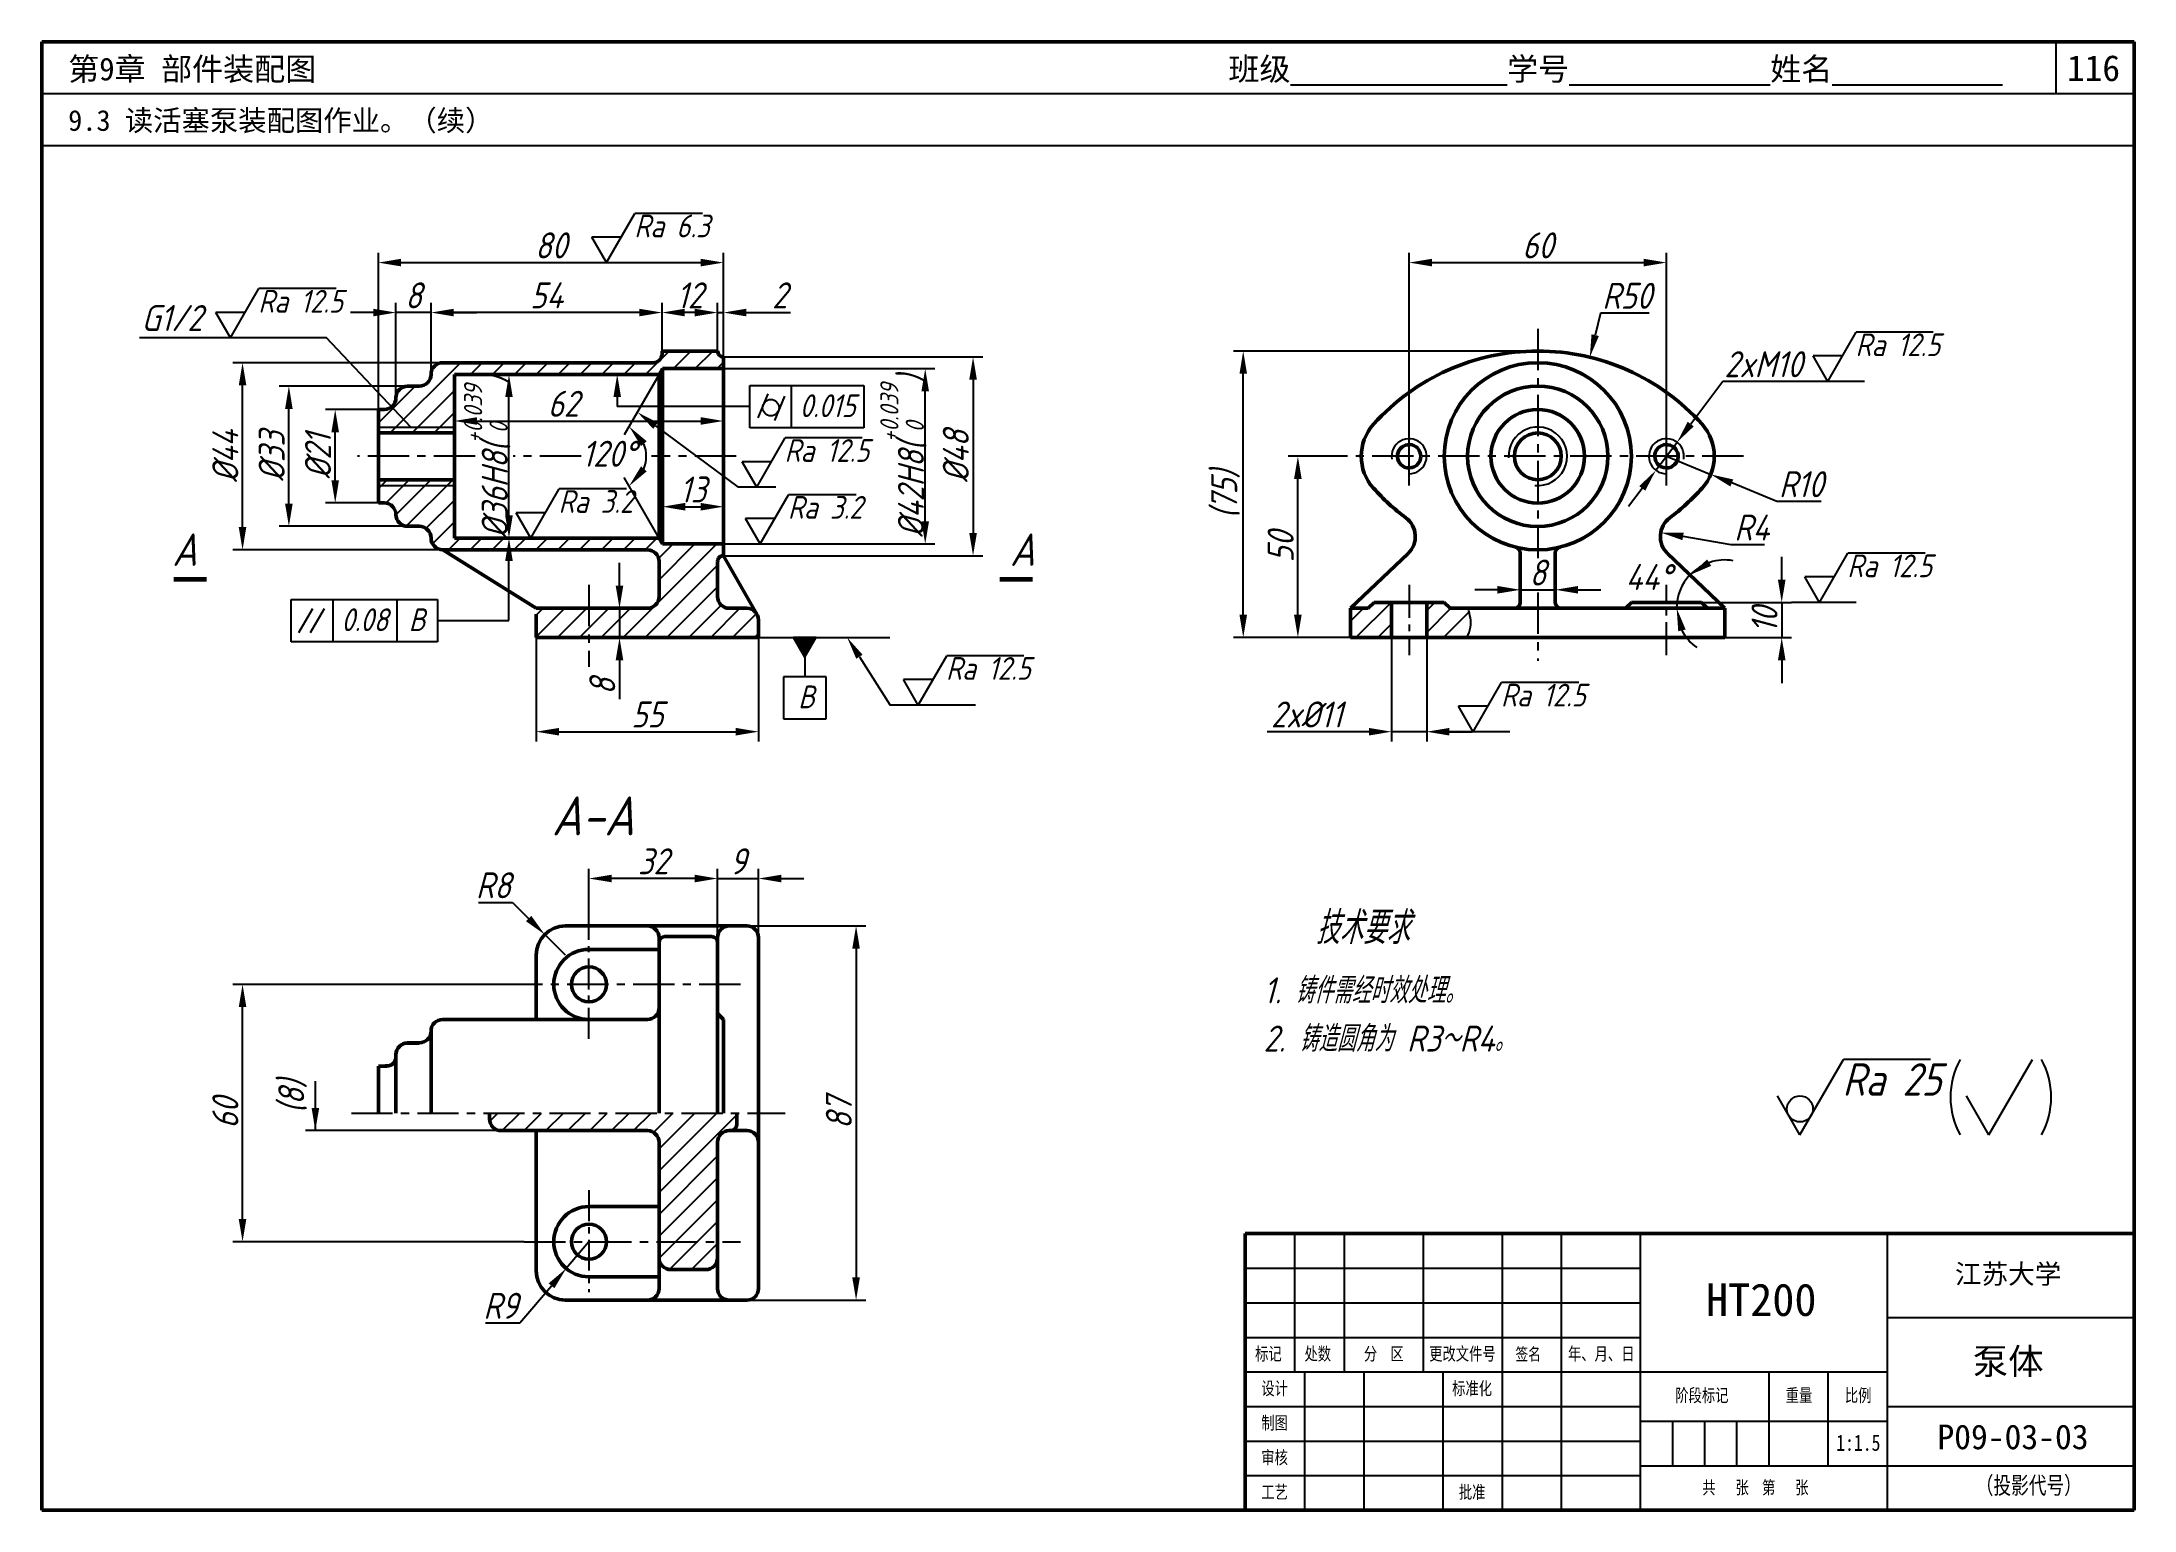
# Model space of a CAD drawing. Header units: millimetres. Extents: x 0 to 322, y 0 to 226.
import ezdxf

# ---------------------------------------------------------------- set-up
doc = ezdxf.new("R2010")
doc.units = ezdxf.units.MM
doc.header["$LTSCALE"] = 0.2
doc.header["$PDMODE"] = 33
doc.header["$PDSIZE"] = 1.5
doc.linetypes.add('CENTER', pattern=[50.8, 31.75, -6.35, 6.35, -6.35])
for name, color, linetype in [('尺寸层', 7, 'Continuous'), ('点画线层', 7, 'CENTER'), ('细实线层', 7, 'Continuous')]:
    doc.layers.add(name, color=color, linetype=linetype)
doc.layers.add('粗实线层', color=7, linetype='Continuous', lineweight=50)
doc.styles.get("Standard").update_dxf_attribs({"font": 'gbeitc.shx', "height": 4, "bigfont": 'gbcbig.shx'})
doc.styles.add('宋体', font='', dxfattribs={"height": 3})
doc.styles.get('宋体').set_extended_font_data('SimSun')
doc.dimstyles.new('ISO-25', dxfattribs={"dimtxt": 3.5, "dimasz": 3.5, "dimexe": 1.5, "dimexo": 0, "dimgap": 0.65, "dimtad": 1, "dimtoh": 1, "dimdec": 0, "dimdsep": 46, "dimtxsty": 'Standard', "dimcen": 0, "dimclrd": 256, "dimclre": 256, "dimclrt": 256, "dimadec": 0, "dimazin": 0, "dimtfac": 1, "dimtdec": 0, "dimtmove": 0, "dimatfit": 3, "dimfxl": 0, "dimlwd": -1, "dimlwe": -1, "dimarcsym": 0})

msp = doc.modelspace()

# ---------------------------------------------------------------- texts
at = {"style": '宋体'}
for s, height, p in [('第9章 部件装配图', 3.5, (4.05, 220.07)), ('班级%%U              %%U学号%%U             %%U姓名%%U           ', 3.5, (182.61, 220.07)), ('116', 4, (311.67, 219.96)), ('9.3 读活塞泵装配图作业。（续）', 3.2, (4.05, 212.3)), ('江苏大学', 3, (294.42, 34.85)), ('HT200', 5, (256.11, 29.89)), ('泵体', 4, (297.16, 20.9)), ('P09-03-03', 3.8, (291.72, 9.38))]:
    msp.add_text(s, height=height, dxfattribs=at).set_placement(p)
for s, height, width, p in [('标记', 2, 0.75, (186.72, 23.07)), ('处数', 2, 0.75, (194.32, 23.07)), ('分  区', 2, 0.75, (203.46, 23.07)), ('更改文件号', 2, 0.75, (213.51, 23.07)), ('签名', 1.9, 0.75, (226.8, 23.07)), ('年、月、日', 2, 0.75, (234.87, 23.07)), ('设计', 2, 0.75, (187.67, 17.75)), ('标准化', 2, 0.75, (217.04, 17.75)), ('阶段标记', 2, 0.75, (251.38, 16.68)), ('重量', 2, 0.75, (268.36, 16.68)), ('比例', 2, 0.75, (277.48, 16.68)), ('制图', 2, 0.75, (187.67, 12.43)), ('1:1.5', 2.5, 0.8, (276.15, 9.13)), ('审核', 2, 0.75, (187.67, 7.11)), ('工艺', 2, 0.75, (187.67, 1.79)), ('批准', 2, 0.75, (218.07, 1.79)), ('共   张  第   张', 2, 0.75, (255.54, 2.49)), ('（投影代号）', 2.66, 0.75, (297.62, 2.49))]:
    msp.add_text(s, height=height, dxfattribs=dict(at, width=width)).set_placement(p)
at = {"layer": '尺寸层'}
for s, height, p in [('Ra 6.3', 3.5, (91.17, 195.91)), ('Ra 12.5', 3.5, (33.3, 184.32)), ('G1/2', 4, (15.33, 181.49)), ('Ra 12.5', 3.5, (279.11, 177.62)), ('0.015', 3.5, (116.62, 168.24)), ('120°', 4, (83.12, 160.6)), ('Ra 12.5', 3.5, (114.29, 161.35)), ('Ra 3.2', 3.5, (79.51, 153.5)), ('Ra 3.2', 3.5, (114.81, 152.6)), ('R4', 4, (260.45, 149.24)), ('44°', 4, (243.73, 141.62)), ('Ra 12.5', 3.5, (277.85, 143.6)), ('0.08', 3.5, (46.08, 135.3)), ('B', 3.5, (56.46, 135.3)), ('Ra 12.5', 3.5, (139.15, 127.81)), ('B', 3.5, (116.39, 123.43)), ('Ra 12.5', 3.5, (224.55, 123.7)), ('技术要求', 5, (196.05, 87.14, -16.94)), ('1. 铸件需经时效处理。', 4, (188.01, 78)), ('2. 铸造圆角为 R3～R4。', 4, (188.01, 70.58)), ('Ra 25', 5, (277.1, 63.79))]:
    msp.add_text(s, height=height, dxfattribs=at).set_placement(p)
at = {"layer": '尺寸层', "char_height": 4, "attachment_point": 5, "rotation": 90}
for s, insert in [('8', (86.25, 126.78)), ('(8)', (38.58, 63.67))]:
    msp.add_mtext(s, dxfattribs=dict(at, insert=insert))
at = {"layer": '细实线层'}
for s, height, p in [('A', 5, (20.06, 145.34)), ('A', 5, (148.99, 145.34)), ('A-A', 6, (78.48, 103.86))]:
    msp.add_text(s, height=height, dxfattribs=at).set_placement(p)

# ---------------------------------------------------------------- blocks, each defined once
blk = doc.blocks.new('*D0')
at = {"layer": 'Defpoints', "color": 0, "transparency": 16777216}
for p in [(45.15, 169.41), (51.79, 169.41), (51.79, 155.03)]:
    blk.add_point(p, dxfattribs=at)
at = {"layer": '尺寸层', "transparency": 16777216}
for p, q in [((51.79, 169.41), (43.65, 169.41)), ((45.15, 158.53), (45.15, 165.91)), ((51.79, 155.03), (43.65, 155.03))]:
    blk.add_line(p, q, dxfattribs=at)
for points in [[(44.56, 165.91), (45.73, 165.91), (45.15, 169.41)], [(44.56, 158.53), (45.73, 158.53), (45.15, 155.03)]]:
    blk.add_solid(points, dxfattribs=at)
at = {"layer": '尺寸层', "transparency": 16777216, "insert": (42.5, 162.22), "char_height": 4, "attachment_point": 5, "rotation": 90}
blk.add_mtext('%%C21', dxfattribs=at)
blk = doc.blocks.new('*D1')
at = {"layer": 'Defpoints', "color": 0, "transparency": 16777216}
for p in [(38.02, 173.01), (56.29, 173.01), (56.29, 151.43)]:
    blk.add_point(p, dxfattribs=at)
at = {"layer": '尺寸层', "transparency": 16777216}
for p, q in [((56.29, 173.01), (36.52, 173.01)), ((38.02, 154.93), (38.02, 169.51)), ((56.29, 151.43), (36.52, 151.43))]:
    blk.add_line(p, q, dxfattribs=at)
for points in [[(37.43, 169.51), (38.6, 169.51), (38.02, 173.01)], [(37.43, 154.93), (38.6, 154.93), (38.02, 151.43)]]:
    blk.add_solid(points, dxfattribs=at)
at = {"layer": '尺寸层', "transparency": 16777216, "insert": (35.37, 162.22), "char_height": 4, "attachment_point": 5, "rotation": 90}
blk.add_mtext('%%C33', dxfattribs=at)
blk = doc.blocks.new('*D2')
at = {"layer": 'Defpoints', "color": 0, "transparency": 16777216}
for p in [(30.89, 176.61), (61.69, 176.61), (61.69, 147.81)]:
    blk.add_point(p, dxfattribs=at)
at = {"layer": '尺寸层', "transparency": 16777216}
for p, q in [((61.69, 176.61), (29.39, 176.61)), ((30.89, 151.31), (30.89, 173.11)), ((61.69, 147.81), (29.39, 147.81))]:
    blk.add_line(p, q, dxfattribs=at)
for points in [[(30.3, 173.11), (31.47, 173.11), (30.89, 176.61)], [(30.3, 151.31), (31.47, 151.31), (30.89, 147.81)]]:
    blk.add_solid(points, dxfattribs=at)
at = {"layer": '尺寸层', "transparency": 16777216, "insert": (28.24, 162.21), "char_height": 4, "attachment_point": 5, "rotation": 90}
blk.add_mtext('%%C44', dxfattribs=at)
blk = doc.blocks.new('*D3')
at = {"layer": 'Defpoints', "color": 0, "transparency": 16777216}
for p in [(95.44, 184.33), (95.44, 178.41), (103.99, 178.41)]:
    blk.add_point(p, dxfattribs=at)
at = {"layer": '尺寸层', "transparency": 16777216}
for p, q in [((95.44, 178.41), (95.44, 185.83)), ((100.49, 184.33), (98.94, 184.33)), ((103.99, 178.41), (103.99, 185.83))]:
    blk.add_line(p, q, dxfattribs=at)
for points in [[(98.94, 184.92), (98.94, 183.75), (95.44, 184.33)], [(100.49, 184.92), (100.49, 183.75), (103.99, 184.33)]]:
    blk.add_solid(points, dxfattribs=at)
at = {"layer": '尺寸层', "transparency": 16777216, "insert": (99.72, 186.98), "char_height": 4, "attachment_point": 5}
blk.add_mtext('12', dxfattribs=at)
blk = doc.blocks.new('*D4')
at = {"layer": 'Defpoints', "color": 0, "transparency": 16777216}
for p in [(59.89, 184.33), (95.44, 178.41), (59.89, 174.81)]:
    blk.add_point(p, dxfattribs=at)
at = {"layer": '尺寸层', "transparency": 16777216}
for p, q in [((59.89, 174.81), (59.89, 185.83)), ((91.94, 184.33), (63.39, 184.33)), ((95.44, 178.41), (95.44, 185.83))]:
    blk.add_line(p, q, dxfattribs=at)
for points in [[(63.39, 184.92), (63.39, 183.75), (59.89, 184.33)], [(91.94, 184.92), (91.94, 183.75), (95.44, 184.33)]]:
    blk.add_solid(points, dxfattribs=at)
at = {"layer": '尺寸层', "transparency": 16777216, "insert": (77.67, 186.98), "char_height": 4, "attachment_point": 5}
blk.add_mtext('54', dxfattribs=at)
blk = doc.blocks.new('*D5')
at = {"layer": 'Defpoints', "color": 0, "transparency": 16777216}
for p in [(54.49, 184.33), (59.89, 174.81), (54.49, 171.21)]:
    blk.add_point(p, dxfattribs=at)
at = {"layer": '尺寸层', "transparency": 16777216}
for p, q in [((50.99, 184.33), (47.49, 184.33)), ((54.49, 171.21), (54.49, 185.83)), ((59.89, 184.33), (54.49, 184.33)), ((59.89, 174.81), (59.89, 185.83)), ((63.39, 184.33), (66.89, 184.33))]:
    blk.add_line(p, q, dxfattribs=at)
for points in [[(50.99, 184.92), (50.99, 183.75), (54.49, 184.33)], [(63.39, 184.92), (63.39, 183.75), (59.89, 184.33)]]:
    blk.add_solid(points, dxfattribs=at)
at = {"layer": '尺寸层', "transparency": 16777216, "insert": (57.19, 186.98), "char_height": 4, "attachment_point": 5}
blk.add_mtext('8', dxfattribs=at)
blk = doc.blocks.new('*D6')
at = {"layer": 'Defpoints', "color": 0, "transparency": 16777216}
for p in [(104.9, 192.02), (104.9, 177.51), (51.79, 169.41)]:
    blk.add_point(p, dxfattribs=at)
at = {"layer": '尺寸层', "transparency": 16777216}
for p, q in [((51.79, 169.41), (51.79, 193.52)), ((104.9, 177.51), (104.9, 193.52)), ((55.29, 192.02), (101.4, 192.02))]:
    blk.add_line(p, q, dxfattribs=at)
for points in [[(55.29, 192.61), (55.29, 191.44), (51.79, 192.02)], [(101.4, 192.61), (101.4, 191.44), (104.9, 192.02)]]:
    blk.add_solid(points, dxfattribs=at)
at = {"layer": '尺寸层', "transparency": 16777216, "insert": (78.35, 194.67), "char_height": 4, "attachment_point": 5}
blk.add_mtext('80', dxfattribs=at)
blk = doc.blocks.new('*D7')
at = {"layer": 'Defpoints', "color": 0, "transparency": 16777216}
for p in [(63.49, 174.81), (71.89, 174.81), (63.49, 149.61)]:
    blk.add_point(p, dxfattribs=at)
at = {"layer": '尺寸层', "transparency": 16777216}
for p, q in [((63.49, 174.81), (73.39, 174.81)), ((71.89, 153.11), (71.89, 171.31)), ((63.49, 149.61), (73.39, 149.61))]:
    blk.add_line(p, q, dxfattribs=at)
for points in [[(71.31, 171.31), (72.47, 171.31), (71.89, 174.81)], [(71.31, 153.11), (72.47, 153.11), (71.89, 149.61)]]:
    blk.add_solid(points, dxfattribs=at)
at = {"layer": '尺寸层', "transparency": 16777216, "insert": (68.53, 162.07), "char_height": 4, "attachment_point": 5, "rotation": 90}
blk.add_mtext('%%C36H8({\\H0.7x;\\S+0.039^  0;})', dxfattribs=at)
blk = doc.blocks.new('*D8')
at = {"layer": 'Defpoints', "color": 0, "transparency": 16777216}
for p in [(63.49, 174.81), (104.9, 174.81), (104.9, 167.64)]:
    blk.add_point(p, dxfattribs=at)
at = {"layer": '尺寸层', "transparency": 16777216}
for p, q in [((63.49, 174.81), (63.49, 166.14)), ((104.9, 174.81), (104.9, 166.14)), ((66.99, 167.64), (101.4, 167.64))]:
    blk.add_line(p, q, dxfattribs=at)
for points in [[(66.99, 168.23), (66.99, 167.06), (63.49, 167.64)], [(101.4, 168.23), (101.4, 167.06), (104.9, 167.64)]]:
    blk.add_solid(points, dxfattribs=at)
at = {"layer": '尺寸层', "transparency": 16777216, "insert": (80.26, 170.29), "char_height": 4, "attachment_point": 5}
blk.add_mtext('62', dxfattribs=at)
blk = doc.blocks.new('*D9')
at = {"layer": 'Defpoints', "color": 0, "transparency": 16777216}
for p in [(104.9, 175.71), (135.95, 175.71), (104.9, 148.71)]:
    blk.add_point(p, dxfattribs=at)
at = {"layer": '尺寸层', "transparency": 16777216}
for p, q in [((104.9, 175.71), (137.45, 175.71)), ((135.95, 152.21), (135.95, 172.21)), ((104.9, 148.71), (137.45, 148.71))]:
    blk.add_line(p, q, dxfattribs=at)
for points in [[(135.37, 172.21), (136.53, 172.21), (135.95, 175.71)], [(135.37, 152.21), (136.53, 152.21), (135.95, 148.71)]]:
    blk.add_solid(points, dxfattribs=at)
at = {"layer": '尺寸层', "transparency": 16777216, "insert": (132.59, 162.21), "char_height": 4, "attachment_point": 5, "rotation": 90}
blk.add_mtext('%%C42H8({\\H0.7x;\\S+0.039^  0;})', dxfattribs=at)
blk = doc.blocks.new('*D10')
at = {"layer": 'Defpoints', "color": 0, "transparency": 16777216}
for p in [(104.9, 154.45), (95.51, 148.71), (104.9, 148.71)]:
    blk.add_point(p, dxfattribs=at)
at = {"layer": '尺寸层', "transparency": 16777216}
for p, q in [((95.51, 148.71), (95.51, 155.95)), ((104.9, 148.71), (104.9, 155.95)), ((99.01, 154.45), (101.4, 154.45))]:
    blk.add_line(p, q, dxfattribs=at)
for points in [[(99.01, 155.03), (99.01, 153.86), (95.51, 154.45)], [(101.4, 155.03), (101.4, 153.86), (104.9, 154.45)]]:
    blk.add_solid(points, dxfattribs=at)
at = {"layer": '尺寸层', "transparency": 16777216, "insert": (100.21, 157.1), "char_height": 4, "attachment_point": 5}
blk.add_mtext('13', dxfattribs=at)
blk = doc.blocks.new('*D11')
at = {"layer": 'Defpoints', "color": 0, "transparency": 16777216}
for p in [(104.9, 184.33), (103.99, 178.41), (104.9, 177.51)]:
    blk.add_point(p, dxfattribs=at)
at = {"layer": '尺寸层', "transparency": 16777216}
for p, q in [((100.49, 184.33), (96.99, 184.33)), ((103.99, 178.41), (103.99, 185.83)), ((103.99, 184.33), (104.9, 184.33)), ((104.9, 177.51), (104.9, 185.83)), ((108.4, 184.33), (115.2, 184.33))]:
    blk.add_line(p, q, dxfattribs=at)
for points in [[(100.49, 184.92), (100.49, 183.75), (103.99, 184.33)], [(108.4, 184.92), (108.4, 183.75), (104.9, 184.33)]]:
    blk.add_solid(points, dxfattribs=at)
at = {"layer": '尺寸层', "transparency": 16777216, "insert": (113.55, 186.98), "char_height": 4, "attachment_point": 5}
blk.add_mtext('2', dxfattribs=at)
blk = doc.blocks.new('*D12')
at = {"layer": 'Defpoints', "color": 0, "transparency": 16777216}
for p in [(76.09, 134.31), (110.29, 134.31), (110.29, 119.82)]:
    blk.add_point(p, dxfattribs=at)
at = {"layer": '尺寸层', "transparency": 16777216}
for p, q in [((76.09, 134.31), (76.09, 118.32)), ((110.29, 134.31), (110.29, 118.32)), ((79.59, 119.82), (106.79, 119.82))]:
    blk.add_line(p, q, dxfattribs=at)
for points in [[(79.59, 120.4), (79.59, 119.23), (76.09, 119.82)], [(106.79, 120.4), (106.79, 119.23), (110.29, 119.82)]]:
    blk.add_solid(points, dxfattribs=at)
at = {"layer": '尺寸层', "transparency": 16777216, "insert": (93.19, 122.47), "char_height": 4, "attachment_point": 5}
blk.add_mtext('55', dxfattribs=at)
blk = doc.blocks.new('*D13')
at = {"layer": 'Defpoints', "color": 0, "transparency": 16777216}
for p in [(251.65, 164.37), (248.4, 160.06)]:
    blk.add_point(p, dxfattribs=at)
at = {"layer": '尺寸层', "transparency": 16777216}
for p, q in [((258.7, 173.73), (253.75, 167.16)), ((270.52, 173.73), (258.7, 173.73)), ((248.4, 160.06), (251.65, 164.37)), ((246.29, 157.26), (244.18, 154.47))]:
    blk.add_line(p, q, dxfattribs=at)
for points in [[(253.29, 167.52), (254.22, 166.81), (251.65, 164.37)], [(245.83, 157.61), (246.76, 156.91), (248.4, 160.06)]]:
    blk.add_solid(points, dxfattribs=at)
at = {"layer": '尺寸层', "transparency": 16777216, "insert": (264.94, 176.38), "char_height": 4, "attachment_point": 5}
blk.add_mtext('2xM10', dxfattribs=at)
blk = doc.blocks.new('*D14')
at = {"layer": 'Defpoints', "color": 0, "transparency": 16777216}
for p in [(250.02, 162.21), (256.84, 159.42)]:
    blk.add_point(p, dxfattribs=at)
at = {"layer": '尺寸层', "transparency": 16777216}
for p, q in [((250.02, 162.21), (256.84, 159.42)), ((267.02, 155.26), (260.08, 158.1)), ((273.84, 155.26), (267.02, 155.26))]:
    blk.add_line(p, q, dxfattribs=at)
blk.add_solid([(260.3, 158.64), (259.86, 157.56), (256.84, 159.42)], dxfattribs=at)
at = {"layer": '尺寸层', "transparency": 16777216, "insert": (270.76, 157.91), "char_height": 4, "attachment_point": 5}
blk.add_mtext('R10', dxfattribs=at)
blk = doc.blocks.new('*D15')
at = {"layer": 'Defpoints', "color": 0, "transparency": 16777216}
for p in [(250.02, 192.02), (210.42, 166.71), (250.02, 166.71)]:
    blk.add_point(p, dxfattribs=at)
at = {"layer": '尺寸层', "transparency": 16777216}
for p, q in [((210.42, 166.71), (210.42, 193.52)), ((250.02, 166.71), (250.02, 193.52)), ((213.92, 192.02), (246.52, 192.02))]:
    blk.add_line(p, q, dxfattribs=at)
for points in [[(213.92, 192.61), (213.92, 191.44), (210.42, 192.02)], [(246.52, 192.61), (246.52, 191.44), (250.02, 192.02)]]:
    blk.add_solid(points, dxfattribs=at)
at = {"layer": '尺寸层', "transparency": 16777216, "insert": (230.22, 194.67), "char_height": 4, "attachment_point": 5}
blk.add_mtext('60', dxfattribs=at)
blk = doc.blocks.new('*D16')
at = {"layer": 'Defpoints', "color": 0, "transparency": 16777216}
for p in [(193.3, 162.21), (198.74, 162.21), (201.42, 134.31)]:
    blk.add_point(p, dxfattribs=at)
at = {"layer": '尺寸层', "transparency": 16777216}
for p, q in [((198.74, 162.21), (191.8, 162.21)), ((193.3, 137.81), (193.3, 158.71)), ((201.42, 134.31), (191.8, 134.31))]:
    blk.add_line(p, q, dxfattribs=at)
for points in [[(192.71, 158.71), (193.88, 158.71), (193.3, 162.21)], [(192.71, 137.81), (193.88, 137.81), (193.3, 134.31)]]:
    blk.add_solid(points, dxfattribs=at)
at = {"layer": '尺寸层', "transparency": 16777216, "insert": (190.65, 148.26), "char_height": 4, "attachment_point": 5, "rotation": 90}
blk.add_mtext('50', dxfattribs=at)
blk = doc.blocks.new('*D17')
at = {"layer": 'Defpoints', "color": 0, "transparency": 16777216}
for p in [(184.89, 178.41), (230.22, 178.41), (201.42, 134.31)]:
    blk.add_point(p, dxfattribs=at)
at = {"layer": '尺寸层', "transparency": 16777216}
for p, q in [((230.22, 178.41), (183.39, 178.41)), ((184.89, 137.81), (184.89, 174.91)), ((201.42, 134.31), (183.39, 134.31))]:
    blk.add_line(p, q, dxfattribs=at)
for points in [[(184.31, 174.91), (185.47, 174.91), (184.89, 178.41)], [(184.31, 137.81), (185.47, 137.81), (184.89, 134.31)]]:
    blk.add_solid(points, dxfattribs=at)
at = {"layer": '尺寸层', "transparency": 16777216, "insert": (182.16, 156.36), "char_height": 4, "attachment_point": 5, "rotation": 90}
blk.add_mtext('(75)', dxfattribs=at)
blk = doc.blocks.new('*D18')
at = {"layer": 'Defpoints', "color": 0, "transparency": 16777216}
for p in [(227.52, 147.34), (232.92, 147.34), (232.92, 141.66)]:
    blk.add_point(p, dxfattribs=at)
at = {"layer": '尺寸层', "transparency": 16777216}
for p, q in [((227.52, 147.34), (227.52, 140.16)), ((232.92, 147.34), (232.92, 140.16)), ((224.02, 141.66), (220.52, 141.66)), ((227.52, 141.66), (232.92, 141.66)), ((236.42, 141.66), (239.92, 141.66))]:
    blk.add_line(p, q, dxfattribs=at)
for points in [[(224.02, 142.25), (224.02, 141.08), (227.52, 141.66)], [(236.42, 142.25), (236.42, 141.08), (232.92, 141.66)]]:
    blk.add_solid(points, dxfattribs=at)
at = {"layer": '尺寸层', "transparency": 16777216, "insert": (230.22, 144.31), "char_height": 4, "attachment_point": 5}
blk.add_mtext('8', dxfattribs=at)
blk = doc.blocks.new('*D19')
at = {"layer": 'Defpoints', "color": 0, "transparency": 16777216}
for p in [(255.42, 139.71), (259.02, 134.31), (267.76, 134.31)]:
    blk.add_point(p, dxfattribs=at)
at = {"layer": '尺寸层', "transparency": 16777216}
for p, q in [((267.76, 143.21), (267.76, 146.71)), ((255.42, 139.71), (269.26, 139.71)), ((267.76, 139.71), (267.76, 134.31)), ((259.02, 134.31), (269.26, 134.31)), ((267.76, 130.81), (267.76, 127.31))]:
    blk.add_line(p, q, dxfattribs=at)
for points in [[(267.18, 143.21), (268.35, 143.21), (267.76, 139.71)], [(267.18, 130.81), (268.35, 130.81), (267.76, 134.31)]]:
    blk.add_solid(points, dxfattribs=at)
at = {"layer": '尺寸层', "transparency": 16777216, "insert": (265.11, 137.01), "char_height": 4, "attachment_point": 5, "rotation": 90}
blk.add_mtext('10', dxfattribs=at)
blk = doc.blocks.new('*D20')
at = {"layer": 'Defpoints', "color": 0, "transparency": 16777216}
for p in [(207.72, 134.31), (213.12, 134.31), (207.72, 119.82)]:
    blk.add_point(p, dxfattribs=at)
at = {"layer": '尺寸层', "transparency": 16777216}
for p, q in [((207.72, 134.31), (207.72, 118.32)), ((213.12, 134.31), (213.12, 118.32)), ((204.22, 119.82), (188.59, 119.82)), ((213.12, 119.82), (207.72, 119.82)), ((216.62, 119.82), (220.12, 119.82))]:
    blk.add_line(p, q, dxfattribs=at)
for points in [[(204.22, 120.4), (204.22, 119.23), (207.72, 119.82)], [(216.62, 120.4), (216.62, 119.23), (213.12, 119.82)]]:
    blk.add_solid(points, dxfattribs=at)
at = {"layer": '尺寸层', "transparency": 16777216, "insert": (194.66, 122.47), "char_height": 4, "attachment_point": 5}
blk.add_mtext('2x%%C11', dxfattribs=at)
blk = doc.blocks.new('*D21')
at = {"layer": 'Defpoints', "color": 0, "transparency": 16777216}
for p in [(84.19, 41.32), (80.7, 37.2)]:
    blk.add_point(p, dxfattribs=at)
at = {"layer": '尺寸层', "transparency": 16777216}
for p, q in [((84.19, 41.32), (80.7, 37.2)), ((73.58, 28.81), (78.44, 34.53)), ((68.27, 28.81), (73.58, 28.81))]:
    blk.add_line(p, q, dxfattribs=at)
blk.add_solid([(77.99, 34.91), (78.88, 34.16), (80.7, 37.2)], dxfattribs=at)
at = {"layer": '尺寸层', "transparency": 16777216, "insert": (70.6, 31.46), "char_height": 4, "attachment_point": 5}
blk.add_mtext('R9', dxfattribs=at)
blk = doc.blocks.new('*D22')
at = {"layer": 'Defpoints', "color": 0, "transparency": 16777216}
for p in [(30.89, 80.92), (74.25, 80.92), (74.25, 41.32)]:
    blk.add_point(p, dxfattribs=at)
at = {"layer": '尺寸层', "transparency": 16777216}
for p, q in [((74.25, 80.92), (29.39, 80.92)), ((30.89, 44.82), (30.89, 77.42)), ((74.25, 41.32), (29.39, 41.32))]:
    blk.add_line(p, q, dxfattribs=at)
for points in [[(30.3, 77.42), (31.47, 77.42), (30.89, 80.92)], [(30.3, 44.82), (31.47, 44.82), (30.89, 41.32)]]:
    blk.add_solid(points, dxfattribs=at)
at = {"layer": '尺寸层', "transparency": 16777216, "insert": (28.24, 61.12), "char_height": 4, "attachment_point": 5, "rotation": 90}
blk.add_mtext('60', dxfattribs=at)
blk = doc.blocks.new('*D23')
at = {"layer": 'Defpoints', "color": 0, "transparency": 16777216}
for p in [(108.49, 89.92), (108.49, 32.32), (125.31, 32.32)]:
    blk.add_point(p, dxfattribs=at)
at = {"layer": '尺寸层', "transparency": 16777216}
for p, q in [((108.49, 89.92), (126.81, 89.92)), ((125.31, 86.42), (125.31, 35.82)), ((108.49, 32.32), (126.81, 32.32))]:
    blk.add_line(p, q, dxfattribs=at)
for points in [[(124.72, 86.42), (125.89, 86.42), (125.31, 89.92)], [(124.72, 35.82), (125.89, 35.82), (125.31, 32.32)]]:
    blk.add_solid(points, dxfattribs=at)
at = {"layer": '尺寸层', "transparency": 16777216, "insert": (122.66, 61.12), "char_height": 4, "attachment_point": 5, "rotation": 90}
blk.add_mtext('87', dxfattribs=at)
blk = doc.blocks.new('*D24')
at = {"layer": 'Defpoints', "color": 0, "transparency": 16777216}
for p in [(77.4, 88.59), (80.59, 85.42)]:
    blk.add_point(p, dxfattribs=at)
at = {"layer": '尺寸层', "transparency": 16777216}
for p, q in [((67.2, 93.53), (72.44, 93.53)), ((72.44, 93.53), (74.92, 91.06)), ((80.59, 85.42), (77.4, 88.59))]:
    blk.add_line(p, q, dxfattribs=at)
blk.add_solid([(75.33, 91.47), (74.51, 90.65), (77.4, 88.59)], dxfattribs=at)
at = {"layer": '尺寸层', "transparency": 16777216, "insert": (69.49, 96.18), "char_height": 4, "attachment_point": 5}
blk.add_mtext('R8', dxfattribs=at)
blk = doc.blocks.new('*D25')
at = {"layer": 'Defpoints', "color": 0, "transparency": 16777216}
for p in [(110.29, 97.22), (103.99, 87.39), (110.29, 87.39)]:
    blk.add_point(p, dxfattribs=at)
at = {"layer": '尺寸层', "transparency": 16777216}
for p, q in [((100.49, 97.22), (96.99, 97.22)), ((103.99, 87.39), (103.99, 98.72)), ((103.99, 97.22), (110.29, 97.22)), ((110.29, 87.39), (110.29, 98.72)), ((113.79, 97.22), (117.29, 97.22))]:
    blk.add_line(p, q, dxfattribs=at)
for points in [[(100.49, 97.8), (100.49, 96.64), (103.99, 97.22)], [(113.79, 97.8), (113.79, 96.64), (110.29, 97.22)]]:
    blk.add_solid(points, dxfattribs=at)
at = {"layer": '尺寸层', "transparency": 16777216, "insert": (107.14, 99.87), "char_height": 4, "attachment_point": 5}
blk.add_mtext('9', dxfattribs=at)
blk = doc.blocks.new('*D26')
at = {"layer": 'Defpoints', "color": 0, "transparency": 16777216}
for p in [(84.19, 97.22), (84.19, 88.2), (103.99, 87.39)]:
    blk.add_point(p, dxfattribs=at)
at = {"layer": '尺寸层', "transparency": 16777216}
for p, q in [((84.19, 88.2), (84.19, 98.72)), ((100.49, 97.22), (87.69, 97.22)), ((103.99, 87.39), (103.99, 98.72))]:
    blk.add_line(p, q, dxfattribs=at)
for points in [[(87.69, 97.8), (87.69, 96.64), (84.19, 97.22)], [(100.49, 97.8), (100.49, 96.64), (103.99, 97.22)]]:
    blk.add_solid(points, dxfattribs=at)
at = {"layer": '尺寸层', "transparency": 16777216, "insert": (94.09, 99.87), "char_height": 4, "attachment_point": 5}
blk.add_mtext('32', dxfattribs=at)
blk = doc.blocks.new('*D27')
at = {"layer": 'Defpoints', "color": 0, "transparency": 16777216}
for p in [(104.9, 177.51), (104.9, 146.91), (143.31, 146.91)]:
    blk.add_point(p, dxfattribs=at)
at = {"layer": '尺寸层', "transparency": 16777216}
for p, q in [((104.9, 177.51), (144.81, 177.51)), ((143.31, 174.01), (143.31, 150.41)), ((104.9, 146.91), (144.81, 146.91))]:
    blk.add_line(p, q, dxfattribs=at)
for points in [[(142.73, 174.01), (143.9, 174.01), (143.31, 177.51)], [(142.73, 150.41), (143.9, 150.41), (143.31, 146.91)]]:
    blk.add_solid(points, dxfattribs=at)
at = {"layer": '尺寸层', "transparency": 16777216, "insert": (140.66, 162.21), "char_height": 4, "attachment_point": 5, "rotation": 90}
blk.add_mtext('%%C48', dxfattribs=at)
blk = doc.blocks.new('*D28')
at = {"layer": 'Defpoints', "color": 0, "transparency": 16777216}
for p in [(238.23, 177.46), (230.22, 144.43)]:
    blk.add_point(p, dxfattribs=at)
at = {"layer": '尺寸层', "transparency": 16777216}
for p, q in [((239.88, 184.26), (239.05, 180.86)), ((247.36, 184.26), (239.88, 184.26))]:
    blk.add_line(p, q, dxfattribs=at)
blk.add_solid([(238.49, 180.99), (239.62, 180.72), (238.23, 177.46)], dxfattribs=at)
at = {"layer": '尺寸层', "transparency": 16777216, "insert": (243.95, 186.91), "char_height": 4, "attachment_point": 5}
blk.add_mtext('R50', dxfattribs=at)

# ---------------------------------------------------------------- dimensions: what is measured, and where the dimension line sits
at = {"layer": '尺寸层'}
for base, p1, p2, text, picture, middle in [((104.9, 192.02), (51.79, 169.41), (104.9, 177.51), '80', '*D6', (78.35, 194.67)), ((250.02, 192.02), (210.42, 166.71), (250.02, 166.71), '60', '*D15', (230.22, 194.67)), ((54.49, 184.33), (59.89, 174.81), (54.49, 171.21), '8', '*D5', (57.19, 186.98)), ((59.89, 184.33), (95.44, 178.41), (59.89, 174.81), '54', '*D4', (77.67, 186.98)), ((95.44, 184.33), (103.99, 178.41), (95.44, 178.41), '12', '*D3', (99.72, 186.98)), ((104.9, 154.45), (95.51, 148.71), (104.9, 148.71), '13', '*D10', (100.21, 157.1)), ((232.92, 141.66), (227.52, 147.34), (232.92, 147.34), '8', '*D18', (230.22, 144.31)), ((110.29, 119.82), (76.09, 134.31), (110.29, 134.31), '55', '*D12', (93.19, 122.47)), ((207.72, 119.82), (213.12, 134.31), (207.72, 134.31), '2x%%C11', '*D20', (194.66, 122.47)), ((84.19, 97.22), (103.99, 87.39), (84.19, 88.2), '32', '*D26', (94.09, 99.87)), ((110.29, 97.22), (103.99, 87.39), (110.29, 87.39), '9', '*D25', (107.14, 99.87))]:
    dim = msp.add_linear_dim(base=base, p1=p1, p2=p2, text=text, dimstyle='ISO-25', dxfattribs=at)
    dim.commit()
    dim.dimension.update_dxf_attribs({"geometry": picture, "text_midpoint": middle})
for base, p1, p2, text, picture, middle in [((104.9, 184.33), (103.99, 178.41), (104.9, 177.51), '2', '*D11', (113.55, 184.33)), ((104.9, 167.64), (63.49, 174.81), (104.9, 174.81), '62', '*D8', (80.26, 167.64))]:
    dim = msp.add_linear_dim(base=base, p1=p1, p2=p2, text=text, dimstyle='ISO-25', dxfattribs=at)
    dim.commit()
    dim.dimension.update_dxf_attribs({"geometry": picture, "text_midpoint": middle, "dimtype": 160})
dim = msp.add_radius_dim(center=(230.22, 144.43), mpoint=(238.23, 177.46), text='R50', dimstyle='ISO-25', override={"dimtih": 0, "dimsd1": 0, "dimsd2": 0, "dimtofl": 0}, dxfattribs=at)
dim.commit()
dim.dimension.update_dxf_attribs({"geometry": '*D28', "text_midpoint": (243.95, 186.91)})
dim = msp.add_linear_dim(base=(71.89, 174.81), p1=(63.49, 149.61), p2=(63.49, 174.81), angle=90, text='%%C36H8({\\H0.7x;\\S+0.039^  0;})', dimstyle='ISO-25', dxfattribs=at)
dim.commit()
dim.dimension.update_dxf_attribs({"geometry": '*D7', "text_midpoint": (71.89, 162.07), "dimtype": 160})
for base, p1, p2, text, picture, middle in [((135.95, 175.71), (104.9, 148.71), (104.9, 175.71), '%%C42H8({\\H0.7x;\\S+0.039^  0;})', '*D9', (132.59, 162.21)), ((143.31, 146.91), (104.9, 177.51), (104.9, 146.91), '%%C48', '*D27', (140.66, 162.21)), ((184.89, 178.41), (201.42, 134.31), (230.22, 178.41), '(75)', '*D17', (182.16, 156.36)), ((30.89, 176.61), (61.69, 147.81), (61.69, 176.61), '%%C44', '*D2', (28.24, 162.21)), ((38.02, 173.01), (56.29, 151.43), (56.29, 173.01), '%%C33', '*D1', (35.37, 162.22)), ((45.15, 169.41), (51.79, 155.03), (51.79, 169.41), '%%C21', '*D0', (42.5, 162.22)), ((193.3, 162.21), (201.42, 134.31), (198.74, 162.21), '50', '*D16', (190.65, 148.26)), ((267.76, 134.31), (255.42, 139.71), (259.02, 134.31), '10', '*D19', (265.11, 137.01)), ((125.31, 32.32), (108.49, 89.92), (108.49, 32.32), '87', '*D23', (122.66, 61.12)), ((30.89, 80.92), (74.25, 41.32), (74.25, 80.92), '60', '*D22', (28.24, 61.12))]:
    dim = msp.add_linear_dim(base=base, p1=p1, p2=p2, angle=90, text=text, dimstyle='ISO-25', dxfattribs=at)
    dim.commit()
    dim.dimension.update_dxf_attribs({"geometry": picture, "text_midpoint": middle})
dim = msp.add_diameter_dim_2p(p1=(248.4, 160.06), p2=(251.65, 164.37), text='2xM10', dimstyle='ISO-25', dxfattribs=at)
dim.commit()
dim.dimension.update_dxf_attribs({"geometry": '*D13', "text_midpoint": (264.94, 173.73), "dimtype": 163})
for center, mpoint, text, picture, middle in [((250.02, 162.21), (256.84, 159.42), 'R10', '*D14', (270.76, 157.91)), ((80.59, 85.42), (77.4, 88.59), 'R8', '*D24', (69.49, 96.18)), ((84.19, 41.32), (80.7, 37.2), 'R9', '*D21', (70.6, 31.46))]:
    dim = msp.add_radius_dim(center=center, mpoint=mpoint, text=text, dimstyle='ISO-25', dxfattribs=at)
    dim.commit()
    dim.dimension.update_dxf_attribs({"geometry": picture, "text_midpoint": middle})

# ---------------------------------------------------------------- hatches: boundary and pattern name
h = msp.add_hatch()
h.set_pattern_fill('ANSI31', color=256, scale=0.75, style=0)
h.set_pattern_definition([(45, (0, -29.266), (-1.6838, 1.6838), [])])
h.paths.add_polyline_path([(106.96, 61.12), (68.89, 61.12), (68.89, 60.22, 0.414214), (70.69, 58.42), (93.19, 58.42, -0.414214), (94.99, 56.62), (94.99, 41.32), (103.99, 41.32), (103.99, 56.62, -0.414214), (105.79, 58.42), (105.96, 58.42, 0.414214), (106.96, 59.42)])
h.paths.add_polyline_path([(103.99, 41.32), (94.99, 41.32), (94.99, 38.83, 0.414214), (96.79, 37.03), (102.19, 37.03, 0.414214), (103.99, 38.83)])
at = {"layer": '尺寸层'}
msp.add_hatch(color=256, dxfattribs=at).paths.add_polyline_path([(119.17, 134.31), (115.69, 134.31), (117.43, 131.29)])
at = {"layer": '细实线层'}
h = msp.add_hatch(dxfattribs=at)
h.set_pattern_fill('ANSI31', color=256, scale=0.75, style=0)
h.set_pattern_definition([(45, (0, -9.0404), (-1.683798, 1.683798), [])])
h.paths.add_polyline_path([(57.2, 166.71), (51.79, 166.71), (51.79, 165.81), (57, 165.81)])
h.paths.add_polyline_path([(63.49, 166.71), (57.2, 166.71), (57, 165.81), (63.49, 165.81)])
h.paths.add_polyline_path([(63.49, 173.01), (63.49, 174.81), (94.99, 174.81), (95.44, 175.71), (104.9, 175.71), (104.9, 177.03), (103.54, 178.41), (95.44, 178.41), (95.44, 177.96, -0.414214), (94.09, 176.61), (63.49, 176.61), (61.69, 176.61, 0.414214), (59.89, 174.81, -0.414214), (58.09, 173.01), (56.29, 173.01, 0.414214), (54.49, 171.21, -0.414214), (52.69, 169.41), (51.79, 169.41), (51.79, 166.71), (63.49, 166.71)])
h.paths.add_polyline_path([(63.49, 158.61), (51.79, 158.61), (51.79, 157.71), (63.49, 157.71)])
h.paths.add_polyline_path([(63.49, 157.71), (51.79, 157.71), (51.79, 155.03), (52.69, 155.03, -0.414214), (54.49, 153.23, 0.414214), (56.29, 151.43), (58.09, 151.43, -0.414214), (59.89, 149.63, 0.416958), (61.75, 147.81), (92.29, 147.81), (93.19, 147.81, -0.414214), (94.99, 146.01), (94.99, 140.61, -0.414214), (93.19, 138.81), (84.19, 138.81), (84.19, 134.31), (110.29, 134.31), (110.29, 137.01, 0.414214), (108.49, 138.81), (105.79, 138.81, -0.414214), (103.99, 140.61), (103.99, 146.01, -0.417626), (104.9, 146.91), (104.9, 148.71), (95.44, 148.71), (94.99, 149.61), (63.49, 149.61), (63.49, 151.41)])
h.paths.add_polyline_path([(84.19, 138.81), (76.09, 138.81), (76.09, 137.91), (76.09, 134.31), (84.19, 134.31)], flags=17)
h = msp.add_hatch(dxfattribs=at)
h.set_pattern_fill('ANSI31', color=256, scale=0.75, style=0)
h.set_pattern_definition([(45, (45.42, -9.0404), (-1.683798, 1.683798), [])])
h.paths.add_polyline_path([(207.72, 139.71), (205.02, 139.71), (204.12, 138.81), (201.42, 138.81), (201.42, 134.31), (206.46, 134.31), (207.72, 134.31)])
edge = h.paths.add_edge_path()
edge.add_spline(control_points=[(219.32, 134.31), (219.55, 134.84), (220.19, 136.28), (219.76, 137.83), (219.5, 138.81)], knot_values=[0, 0, 0, 0, 1.690327, 4.618802, 4.618802, 4.618802, 4.618802], degree=3, periodic=0)
edge.add_line((219.5, 138.81), (216.72, 138.81))
edge.add_line((216.72, 138.81), (215.82, 139.71))
edge.add_line((215.82, 139.71), (213.12, 139.71))
edge.add_line((213.12, 139.71), (213.12, 134.31))
edge.add_line((213.12, 134.31), (219.32, 134.31))

# ---------------------------------------------------------------- linework, layer by layer
at = {"lineweight": 50}
for p, q in [((322, 226), (0, 226)), ((0, 226), (0, 0)), ((322, 0), (322, 226)), ((322, 42.56), (185.2, 42.56)), ((185.2, 42.56), (185.2, 0)), ((0, 0), (322, 0))]:
    msp.add_line(p, q, dxfattribs=at)
for p, q in [((310, 218), (310, 226)), ((322, 218), (0, 218)), ((322, 210), (0, 210)), ((77.09, 174.81), (83.39, 174.81)), ((51.79, 166.71), (63.49, 166.71)), ((51.79, 157.71), (63.49, 157.71)), ((77.09, 149.61), (83.39, 149.61)), ((192.8, 42.56), (192.8, 21.28)), ((200.4, 42.56), (200.4, 21.28)), ((212.56, 42.56), (212.56, 21.28)), ((224.72, 42.56), (224.72, 0)), ((233.84, 42.56), (233.84, 0)), ((246, 42.56), (246, 0)), ((284, 42.56), (284, 0)), ((185.2, 37.24), (246, 37.24)), ((185.2, 31.92), (246, 31.92)), ((284, 29.64), (322, 29.64)), ((185.2, 26.6), (246, 26.6)), ((185.2, 21.28), (284, 21.28)), ((194.32, 21.28), (194.32, 0)), ((203.44, 21.28), (203.44, 0)), ((215.6, 21.28), (215.6, 0)), ((265.76, 21.28), (265.76, 6.84)), ((274.88, 21.28), (274.88, 6.84)), ((185.2, 15.96), (246, 15.96)), ((246, 13.68), (284, 13.68)), ((250.94, 13.68), (250.94, 6.84)), ((255.88, 13.68), (255.88, 6.84)), ((260.82, 13.68), (260.82, 6.84)), ((284, 15.96), (322, 15.96)), ((185.2, 10.64), (246, 10.64)), ((246, 6.84), (322, 6.84)), ((284, 6.84), (292.17, 6.84)), ((284, 6.84), (292.17, 6.84)), ((185.2, 5.32), (246, 5.32))]:
    msp.add_line(p, q)
for centre, start, end in [((210.42, 162.21), 270, 190), ((250.02, 162.21), 350, 270)]:
    msp.add_arc(centre, 2.7, start, end)
at = {"layer": '尺寸层'}
for p, q in [((43.82, 180.43), (15.03, 180.43)), ((56.8, 166.71), (43.82, 180.43)), ((94.99, 174.81), (89.62, 165.5)), ((88.55, 171.31), (88.55, 169.85)), ((108.94, 166.6), (108.94, 173.11)), ((108.94, 173.11), (126.52, 173.11)), ((111.74, 171.84), (110.18, 168.13)), ((114.29, 171.44), (112.73, 167.73)), ((115.37, 166.6), (115.37, 173.11)), ((126.52, 173.11), (126.52, 166.6)), ((280.48, 173.73), (270.52, 173.73)), ((108.94, 169.85), (88.55, 169.85)), ((94.45, 166.91), (107.15, 157.46)), ((126.52, 166.6), (108.94, 166.6)), ((94.99, 149.61), (89.62, 158.92)), ((112.96, 157.46), (107.15, 157.46)), ((259.97, 148.59), (252.58, 149.87)), ((265.12, 148.59), (259.97, 148.59)), ((71.89, 136.91), (71.89, 146.11)), ((88.9, 142.31), (88.9, 145.81)), ((38.39, 133.66), (38.39, 140.16)), ((38.39, 140.16), (60.9, 140.16)), ((39.56, 135.11), (41.68, 138.78)), ((41.37, 135.11), (43.49, 138.78)), ((44.83, 133.66), (44.83, 140.16)), ((54.63, 140.16), (54.63, 133.66)), ((60.9, 140.16), (60.9, 133.66)), ((88.9, 138.81), (88.9, 134.31)), ((279.22, 139.71), (269.26, 139.71)), ((60.9, 136.91), (71.89, 136.91)), ((60.9, 133.66), (38.39, 133.66)), ((110.29, 134.31), (130.48, 134.31)), ((117.43, 131.29), (115.69, 134.31)), ((119.17, 134.31), (115.69, 134.31)), ((117.43, 131.29), (119.17, 134.31)), ((88.9, 130.81), (88.9, 124.83)), ((117.43, 131.29), (117.43, 128.28)), ((125.82, 131.36), (130.56, 123.92)), ((120.7, 128.28), (114.16, 128.28)), ((114.16, 128.28), (114.16, 121.79)), ((120.7, 121.79), (120.7, 128.28)), ((143.71, 123.92), (130.56, 123.92)), ((114.16, 121.79), (120.7, 121.79)), ((225.92, 119.82), (215.96, 119.82)), ((270.57, 57.75), (277.27, 69.35)), ((290.66, 69.35), (277.27, 69.35)), ((299.65, 57.75), (306.34, 69.35)), ((42.09, 58.42), (42.09, 66.01)), ((270.57, 57.75), (267.1, 63.75)), ((299.65, 57.75), (296.18, 63.75)), ((70.69, 58.42), (40.59, 58.42))]:
    msp.add_line(p, q, dxfattribs=at)
for centre, radius in [((112.19, 169.69), 1.26), ((270.57, 61.75), 2)]:
    msp.add_circle(centre, radius, dxfattribs=at)
for centre, radius, start, end in [((87.72, 162.21), 5.3, 338.5565, 21.4435), ((259.02, 138.81), 7.44, 80.1539, 136.3008), ((259.02, 138.81), 7.44, 136.3008, 180), ((259.02, 138.81), 7.44, 207.2188, 234.4375), ((305.69, 63.55), 11.97, 151.0254, 208.9746), ((297.26, 63.55), 11.97, 331.0254, 28.9746)]:
    msp.add_arc(centre, radius, start, end, dxfattribs=at)
for points in [[(89.13, 171.31), (87.96, 171.31), (88.55, 174.81)], [(94.79, 167.38), (94.1, 166.44), (91.64, 169)], [(92.21, 163.77), (93.09, 164.53), (90.37, 166.8)], [(93.09, 159.89), (92.21, 160.66), (90.37, 157.62)], [(71.31, 146.11), (72.47, 146.11), (71.89, 149.61)], [(252.68, 150.45), (252.48, 149.3), (249.13, 150.48)], [(256.91, 145.35), (256.28, 146.33), (253.65, 143.95)], [(88.31, 142.31), (89.48, 142.31), (88.9, 138.81)], [(251.84, 135.27), (252.98, 135.55), (251.59, 138.81)], [(88.31, 130.81), (89.48, 130.81), (88.9, 134.31)], [(126.31, 131.67), (125.33, 131.05), (123.94, 134.31)], [(42.68, 61.92), (41.51, 61.92), (42.09, 58.42)]]:
    msp.add_solid(points, dxfattribs=at)
at = {"layer": '点画线层'}
for p, q in [((230.22, 181.83), (230.22, 146.52)), ((66.67, 162.21), (48.57, 162.21)), ((82.99, 162.21), (72.54, 162.21)), ((106.85, 162.21), (93.83, 162.21)), ((261.89, 162.21), (198.74, 162.21)), ((84.19, 142.41), (84.19, 129.81)), ((230.22, 141.23), (230.22, 130.71)), ((107.52, 80.92), (74.25, 80.92)), ((47.63, 61.12), (114.4, 61.12)), ((74.25, 41.32), (107.52, 41.32))]:
    msp.add_line(p, q, dxfattribs=at)
at = {"layer": '点画线层', "ltscale": 0.8}
for p, q in [((210.42, 142.41), (210.42, 131.61)), ((250.02, 131.61), (250.02, 142.41))]:
    msp.add_line(p, q, dxfattribs=at)
at = {"layer": '点画线层', "ltscale": 0.75}
for p, q in [((84.19, 72.53), (84.19, 88.2)), ((84.19, 49.25), (84.19, 33.57))]:
    msp.add_line(p, q, dxfattribs=at)
at = {"layer": '粗实线层'}
for p, q in [((95.44, 178.41), (103.99, 178.41)), ((104.9, 177.51), (104.9, 146.91)), ((63.49, 176.61), (61.69, 176.61)), ((63.49, 176.61), (94.09, 176.61)), ((63.49, 173.01), (63.49, 174.81)), ((63.49, 174.81), (94.99, 174.81)), ((94.99, 174.81), (95.51, 175.71)), ((94.99, 174.81), (94.99, 149.61)), ((95.51, 175.71), (104.9, 175.71)), ((95.51, 148.71), (95.51, 175.71)), ((58.09, 173.01), (56.29, 173.01)), ((63.49, 165.81), (63.49, 173.01)), ((52.69, 169.41), (51.79, 169.41)), ((51.79, 155.03), (51.79, 169.41)), ((51.79, 165.81), (63.49, 165.81)), ((63.49, 165.81), (63.49, 158.61)), ((63.49, 158.61), (51.79, 158.61)), ((63.49, 151.41), (63.49, 158.61)), ((52.69, 155.03), (51.79, 155.03)), ((58.09, 151.43), (56.29, 151.43)), ((63.49, 151.41), (63.49, 149.61)), ((63.49, 149.61), (94.99, 149.61)), ((94.99, 149.61), (95.51, 148.71)), ((95.51, 148.71), (104.9, 148.71)), ((76.09, 138.81), (61.69, 147.81)), ((61.69, 147.81), (92.29, 147.81)), ((92.29, 147.81), (93.19, 147.81)), ((94.99, 146.01), (94.99, 140.61)), ((103.99, 146.01), (103.99, 140.61)), ((104.9, 146.91), (110.06, 137.91)), ((227.52, 147.34), (227.52, 139.71)), ((232.92, 147.34), (232.92, 139.71)), ((93.19, 138.81), (76.09, 138.81)), ((105.79, 138.81), (108.49, 138.81)), ((201.42, 134.31), (201.42, 138.81)), ((204.12, 138.81), (205.02, 139.71)), ((215.82, 139.71), (205.02, 139.71)), ((207.72, 139.71), (207.72, 134.31)), ((213.12, 139.71), (213.12, 134.31)), ((216.72, 138.81), (215.82, 139.71)), ((259.02, 138.81), (216.72, 138.81)), ((243.72, 138.81), (244.62, 139.71)), ((244.62, 139.71), (255.42, 139.71)), ((256.32, 138.81), (255.42, 139.71)), ((259.02, 134.31), (259.02, 138.81)), ((76.09, 134.31), (76.09, 137.91)), ((110.29, 134.31), (110.29, 137.01)), ((110.29, 134.31), (76.09, 134.31)), ((206.46, 134.31), (201.42, 134.31)), ((253.98, 134.31), (206.46, 134.31)), ((253.98, 134.31), (259.02, 134.31)), ((80.59, 89.92), (108.49, 89.92)), ((94.99, 88.12), (94.99, 77.32)), ((103.09, 88.29), (95.89, 88.29)), ((103.09, 88.29), (95.89, 88.29)), ((110.29, 88.12), (110.29, 34.12)), ((76.09, 75.52), (76.09, 85.42)), ((84.19, 86.32), (94.99, 86.32)), ((103.99, 80.92), (103.99, 84.07)), ((103.99, 84.07), (103.99, 77.77)), ((94.99, 77.32), (94.99, 61.12)), ((103.99, 76.42), (103.99, 77.77)), ((63.49, 75.52), (61.69, 75.52)), ((63.49, 75.52), (93.19, 75.52)), ((103.99, 61.12), (103.99, 76.42)), ((104.89, 75.52), (103.99, 76.42)), ((103.99, 76.42), (104.89, 75.52)), ((104.89, 74.62), (104.89, 75.52)), ((104.89, 61.12), (104.89, 75.52)), ((104.9, 75.49), (104.9, 74.59)), ((58.09, 71.92), (56.29, 71.92)), ((58.09, 71.9), (56.29, 71.9)), ((59.89, 73.72), (59.89, 61.12)), ((103.99, 61.12), (103.99, 73.2)), ((103.99, 72.82), (103.99, 61.12)), ((53.08, 68.35), (51.79, 68.35)), ((51.79, 68.35), (51.79, 61.12)), ((52.83, 68.38), (53.15, 68.38)), ((54.49, 70.12), (54.49, 69.67)), ((54.49, 69.67), (54.49, 61.12)), ((54.5, 69.73), (54.5, 69.8)), ((68.89, 61.12), (68.89, 60.22)), ((70.69, 58.42), (93.19, 58.42)), ((76.09, 58.42), (76.09, 36.82)), ((105.79, 58.42), (108.49, 58.42)), ((106.96, 61.12), (106.96, 59.42)), ((94.99, 34.12), (94.99, 56.62)), ((103.99, 56.62), (103.99, 34.12)), ((84.19, 46.72), (94.99, 46.72)), ((84.19, 35.92), (94.99, 35.92)), ((96.79, 37.03), (102.19, 37.03)), ((80.59, 32.32), (108.49, 32.32))]:
    msp.add_line(p, q, dxfattribs=at)
at = {"layer": '粗实线层', "ltscale": 0.5}
for p, q in [((95.44, 178.41), (95.44, 177.96)), ((201.42, 138.81), (210.26, 147.25)), ((259.02, 138.81), (250.19, 147.25)), ((201.42, 138.81), (204.12, 138.81)), ((103.99, 84.07), (103.99, 88.12))]:
    msp.add_line(p, q, dxfattribs=at)
at = {"layer": '粗实线层'}
for radius in [14.4, 10.8, 7.2, 3.6]:
    msp.add_circle((230.22, 162.21), radius, dxfattribs=at)
at = {"layer": '粗实线层', "ltscale": 0.5}
for centre in [(84.19, 80.92), (84.19, 41.32)]:
    msp.add_circle(centre, 2.7, dxfattribs=at)
at = {"layer": '粗实线层'}
for centre, radius, start, end in [((94.09, 177.96), 1.35, 270, 0), ((104.89, 178.41), 0.9, 180, 270.6666), ((58.09, 174.81), 1.8, 270, 0), ((61.69, 174.81), 1.8, 90, 180), ((52.69, 171.21), 1.8, 270, 0), ((56.29, 171.21), 1.8, 90, 180), ((210.42, 162.21), 7.37, 138.0771, 221.9229), ((250.02, 162.21), 7.37, 318.0771, 41.9229), ((210.42, 162.21), 1.8, 0, 258), ((210.42, 162.21), 1.8, 258, 0), ((250.02, 162.21), 1.8, 282, 180), ((250.02, 162.21), 1.8, 180, 282), ((52.69, 153.23), 1.8, 0, 90), ((56.29, 153.23), 1.8, 180, 270), ((58.09, 149.63), 1.8, 0, 90), ((61.72, 149.64), 1.83, 180.3793, 269.0844), ((226.62, 147.34), 0.9, 0, 76.391), ((233.82, 147.34), 0.9, 103.609, 180), ((93.19, 146.01), 1.8, 0, 90), ((104.89, 146.01), 0.9, 89.3334, 180), ((93.19, 140.61), 1.8, 270, 0), ((105.79, 140.61), 1.8, 180, 270), ((108.49, 137.01), 1.8, 0, 90), ((226.62, 139.71), 0.9, 270, 0), ((233.82, 139.71), 0.9, 180, 270), ((80.59, 85.42), 4.5, 90, 180), ((93.19, 88.12), 1.8, 0, 90), ((95.89, 87.39), 0.9, 90, 180), ((95.89, 87.39), 0.9, 90, 180), ((103.09, 87.39), 0.9, 0, 90), ((103.09, 87.39), 0.9, 0, 90), ((105.79, 88.12), 1.8, 90, 180), ((108.49, 88.12), 1.8, 0, 90), ((84.19, 80.92), 5.4, 90, 270), ((93.19, 77.32), 1.8, 270, 0), ((61.69, 73.72), 1.8, 90, 180), ((56.29, 70.12), 1.8, 90, 180), ((56.29, 70.1), 1.8, 90, 180), ((58.09, 73.72), 1.8, 270, 0), ((53.15, 69.73), 1.35, 270, 0), ((70.69, 60.22), 1.8, 180, 270), ((93.19, 56.62), 1.8, 360, 90), ((105.79, 56.62), 1.8, 90, 180), ((105.96, 59.42), 1, 270, 0), ((108.49, 56.62), 1.8, 0, 90), ((84.19, 41.32), 5.4, 90, 270), ((96.79, 38.83), 1.8, 180, 270), ((102.19, 38.83), 1.8, 270, 0), ((80.59, 36.82), 4.5, 180, 270), ((93.19, 34.12), 1.8, 270, 0), ((105.79, 34.12), 1.8, 180, 270), ((108.49, 34.12), 1.8, 270, 0)]:
    msp.add_arc(centre, radius, start, end, dxfattribs=at)
at = {"layer": '粗实线层', "ltscale": 0.5}
for centre, radius, start, end in [((230.22, 144.43), 33.98, 41.9229, 138.0771), ((230.22, 179.99), 33.98, 221.9229, 233.3112), ((230.22, 179.99), 33.98, 306.6888, 318.0771), ((207.77, 149.86), 3.6, 313.6992, 53.3112), ((252.68, 149.86), 3.6, 126.6888, 226.3008)]:
    msp.add_arc(centre, radius, start, end, dxfattribs=at)
at = {"layer": '细实线层'}
for p, q in [((86.91, 192.02), (91.28, 199.6)), ((101.67, 199.6), (91.28, 199.6)), ((89.17, 195.94), (84.65, 195.94)), ((86.91, 192.02), (84.65, 195.94)), ((29.03, 180.43), (33.41, 188.01)), ((45.27, 188.01), (33.41, 188.01)), ((31.29, 184.35), (26.77, 184.35)), ((29.03, 180.43), (26.77, 184.35)), ((274.84, 173.73), (279.21, 181.31)), ((291.08, 181.31), (279.21, 181.31)), ((277.1, 177.65), (272.58, 177.65)), ((274.84, 173.73), (272.58, 177.65)), ((110.02, 157.46), (114.39, 165.04)), ((126.26, 165.04), (114.39, 165.04)), ((210.42, 157.71), (210.42, 166.71)), ((250.02, 157.71), (250.02, 166.71)), ((112.28, 161.38), (107.76, 161.38)), ((110.02, 157.46), (107.76, 161.38)), ((75.24, 149.61), (79.62, 157.19)), ((90, 157.19), (79.62, 157.19)), ((110.54, 148.71), (114.92, 156.29)), ((125.3, 156.29), (114.92, 156.29)), ((77.51, 153.53), (72.98, 153.53)), ((75.24, 149.61), (72.98, 153.53)), ((112.81, 152.63), (108.28, 152.63)), ((110.54, 148.71), (108.28, 152.63)), ((273.58, 139.71), (277.96, 147.29)), ((289.82, 147.29), (277.96, 147.29)), ((275.85, 143.63), (271.32, 143.63)), ((273.58, 139.71), (271.32, 143.63)), ((134.88, 123.92), (139.26, 131.49)), ((151.12, 131.49), (139.26, 131.49)), ((137.15, 127.84), (132.62, 127.84)), ((134.88, 123.92), (132.62, 127.84)), ((220.28, 119.82), (224.66, 127.39)), ((236.52, 127.39), (224.66, 127.39)), ((222.55, 123.74), (218.02, 123.74)), ((220.28, 119.82), (218.02, 123.74))]:
    msp.add_line(p, q, dxfattribs=at)
at = {"layer": '细实线层', "lineweight": 60, "ltscale": 0.5}
for p, q in [((20.32, 143.31), (25.32, 143.31)), ((147.44, 143.31), (152.44, 143.31))]:
    msp.add_line(p, q, dxfattribs=at)
at = {"layer": '细实线层'}
msp.add_arc((230.22, 162.21), 4.5, 264.2072, 183.0653, dxfattribs=at)
msp.add_spline([(219.32, 134.31), (219.88, 135.91), (219.5, 138.81)], degree=3, dxfattribs=at)

msp.set_redraw_order([(e.dxf.handle, doc.entitydb.next_handle()) for e in msp.query("TEXT MTEXT ATTDEF DIMENSION ARC_DIMENSION")])  # texts and dimensions are drawn at this point

doc.saveas('drawing.dxf')
